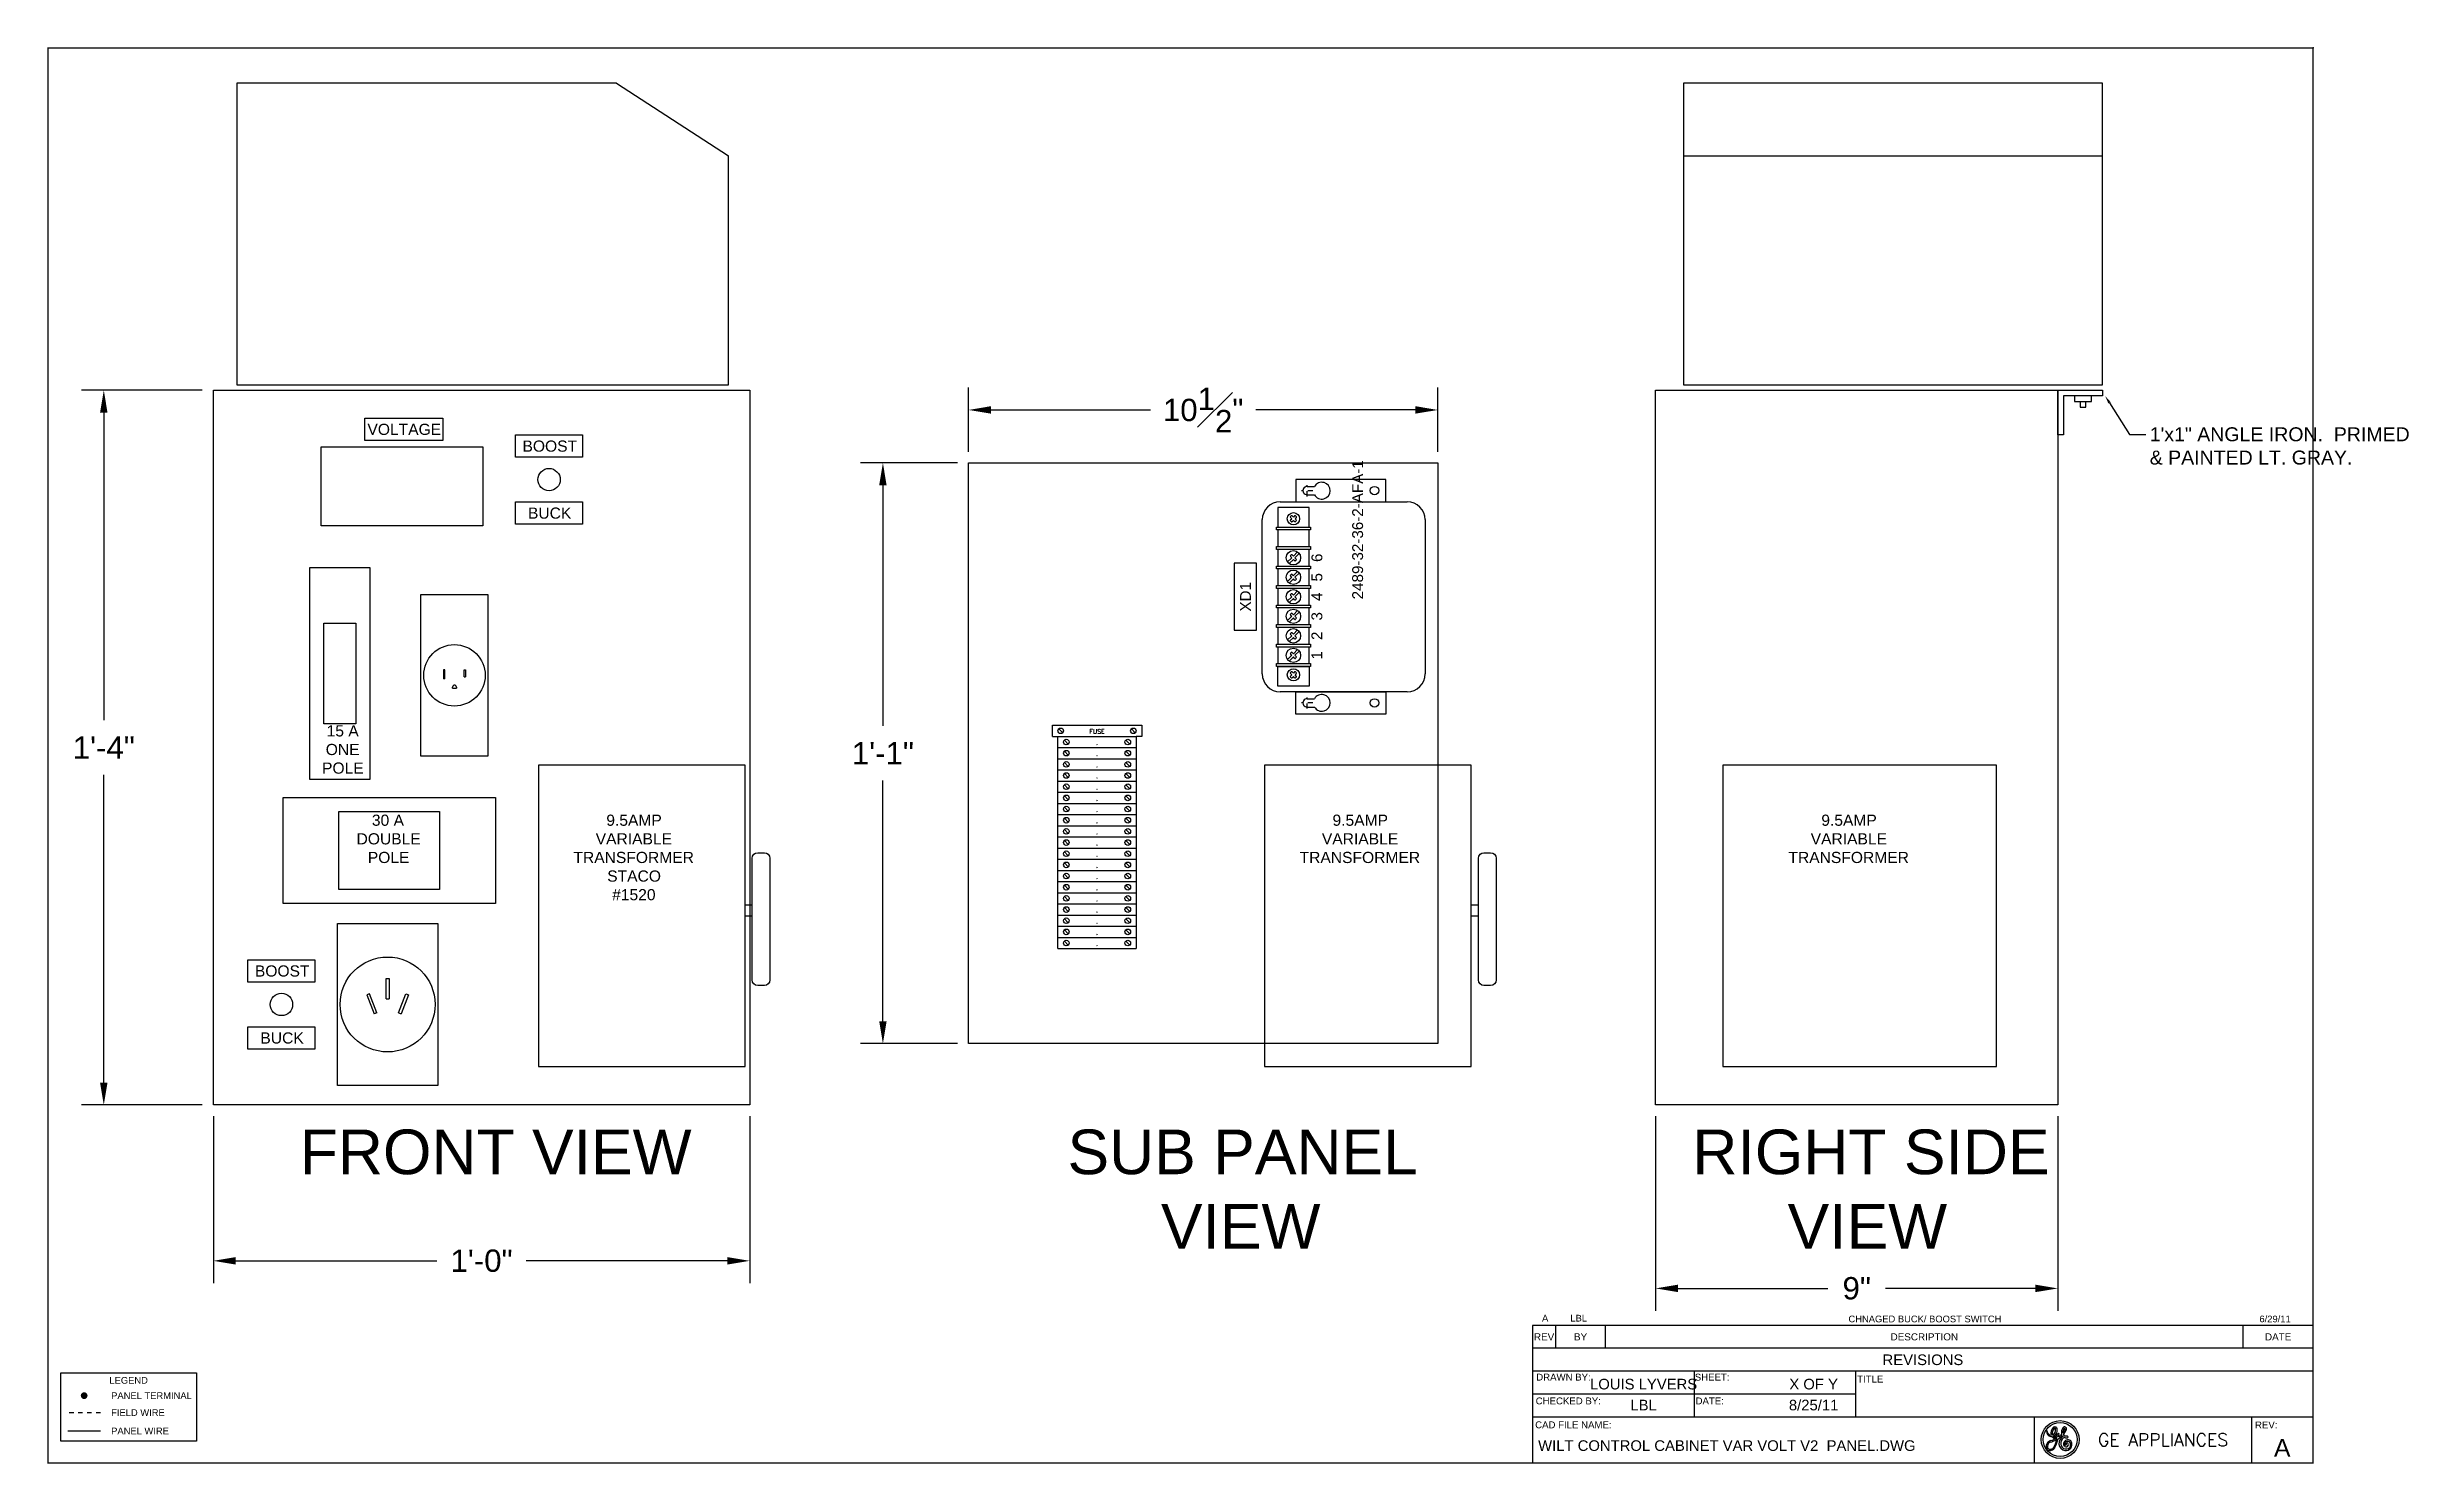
# Model space of a CAD drawing. Header units: inches. Extents: x -228 to 241, y -155 to 115.
# Drawn here: x 26.6 to 79.5, y -52.2 to -20.4 of the extents above; entities that cross this region are included whole.
import ezdxf
from ezdxf import colors
from ezdxf.entities.mleader import LeaderData, LeaderLine
from ezdxf.enums import TextEntityAlignment as Align
from ezdxf.math import Vec2, Vec3

# ---------------------------------------------------------------- set-up
doc = ezdxf.new("R2010")
doc.units = ezdxf.units.IN
doc.header["$MEASUREMENT"] = 0
doc.linetypes.add('CENTER2', pattern=[1.125, 0.75, -0.125, 0.125, -0.125])
doc.linetypes.add('HIDDEN', pattern=[0.375, 0.25, -0.125])
for name, color, linetype in [('BORDER', 3, 'Continuous'), ('CENTER', 2, 'CENTER2'), ('DEVICES', 32, 'Continuous'), ('DIM', 1, 'Continuous'), ('ELECTRICAL DEVICES', 30, 'Continuous'), ('FIELD WIRE', 5, 'HIDDEN'), ('PANEL', 150, 'Continuous'), ('PANEL WIRE', 5, 'Continuous'), ('TXT', 4, 'Continuous')]:
    doc.layers.add(name, color=color, linetype=linetype)
doc.styles.add('ARIAL', font='arial.ttf')
doc.styles.add('COMPLEX', font='COMPLEX')
doc.styles.add('Notes', font='arial.ttf', dxfattribs={"height": 0.125})
doc.styles.get("Standard").update_dxf_attribs({"font": 'arial.ttf'})
doc.styles.add('TXT', font='SIMPLX2.shx', dxfattribs={"height": 0.3})
doc.dimstyles.new('MEP', dxfattribs={"dimtxt": 0.125, "dimasz": 0.125, "dimexe": 0.125, "dimexo": 0.0625, "dimgap": 0.09, "dimtad": 0, "dimtih": 1, "dimtoh": 1, "dimdec": 5, "dimzin": 3, "dimdsep": 46, "dimlunit": 4, "dimtxsty": 'Standard', "dimcen": 0.125, "dimazin": 2, "dimtfac": 1, "dimtdec": 5, "dimtofl": 0, "dimtmove": 0, "dimatfit": 3, "dimfxl": 1, "dimfrac": 1, "dimtolj": 1, "dimtzin": 0, "dimarcsym": 0})

msp = doc.modelspace()

# ---------------------------------------------------------------- texts
at = {"style": 'Notes'}
for s, height, p in [('2489-32-36-2-AFA-1', 0.24311345, (55.956093, -31.248255)), ('6', 0.243113, (55.04421, -31.874602)), ('5', 0.243113, (55.04421, -32.311429)), ('4', 0.243113, (55.04421, -32.748255)), ('3', 0.243113, (55.04421, -33.185081)), ('2', 0.243113, (55.04421, -33.621907)), ('1', 0.243113, (55.04421, -34.058734))]:
    msp.add_text(s, height=height, rotation=90, dxfattribs=at).set_placement(p, align=Align.MIDDLE_CENTER)
at = {"layer": 'DEVICES', "style": 'TXT'}
for s, p in [('FUSE', (50.125, -35.8125)), ('.', (50.125, -36.0625)), ('.', (50.125, -36.3125)), ('.', (50.125, -36.5625)), ('.', (50.125, -36.8125)), ('.', (50.125, -37.0625)), ('.', (50.125, -37.3125)), ('.', (50.125, -37.5625)), ('.', (50.125, -37.8125)), ('.', (50.125, -38.0625)), ('.', (50.125, -38.3125)), ('.', (50.125, -38.5625)), ('.', (50.125, -38.8125)), ('.', (50.125, -39.0625)), ('.', (50.125, -39.3125)), ('.', (50.125, -39.5625)), ('.', (50.125, -39.8125)), ('.', (50.125, -40.0625)), ('.', (50.125, -40.3125)), ('.', (50.125, -40.5625))]:
    msp.add_text(s, height=0.1, dxfattribs=at).set_placement(p, align=Align.CENTER)
at = {"layer": 'ELECTRICAL DEVICES', "char_height": 0.25, "attachment_point": 1, "style": 'Notes'}
for s, width, insert in [('\\pi0.18528;VOLTAGE', 2, (33.612957, -28.875)), ('\\pi0.40501;BOOST', 2, (36.862957, -29.25)), ('\\pi0.52797;BUCK', 2, (36.862957, -30.75)), ('\\pi0.26041;15 A\\P\\pi0.24028;ONE \\P\\pi0.15783;POLE', 1.20174616, (32.625, -35.625)), ('\\pi0.64785;30 A\\P\\pi0.30474;DOUBLE \\P\\pi0.55696;POLE', 2, (33.25, -37.625)), ('\\pi0.39367;9.5AMP\\P\\pi0.15604;VARIABLE \\P\\pi-0.34217;TRANSFORMER\\P\\pi0.41414;STACO \\P\\pi0.52456;#1520', 2, (38.75, -37.625)), ('\\pi0.39367;9.5AMP\\P\\pi0.15604;VARIABLE \\P\\pi-0.34217;TRANSFORMER', 2, (55, -37.625)), ('\\pi0.39367;9.5AMP\\P\\pi0.15604;VARIABLE \\P\\pi-0.34217;TRANSFORMER', 2, (65.938353, -37.625)), ('\\pi0.40501;BOOST', 2, (30.875, -41)), ('\\pi0.52797;BUCK', 2, (30.875, -42.5))]:
    msp.add_mtext_dynamic_manual_height_columns(s, width=width, gutter_width=0.625, heights=[0], dxfattribs=dict(at, insert=insert))
at = {"layer": 'PANEL', "char_height": 1, "attachment_point": 1, "style": 'Notes'}
for s, insert in [('\\pi0.44213;FRONT VIEW', (31.841218, -44.674479)), ('\\pi0.8971;SUB PANEL \\P\\pi2.9875;VIEW', (48.566696, -44.674479)), ('\\pi0.85686;RIGHT SIDE \\P\\pi2.9875;VIEW', (62.589804, -44.674479))]:
    msp.add_mtext_dynamic_manual_height_columns(s, width=9.52340456, gutter_width=0.625, heights=[0], dxfattribs=dict(at, insert=insert))
at = {"layer": 'TXT', "style": 'Notes'}
for s, p in [('A', (60.152259, -48.972444)), ('LBL', (60.902636, -48.972444)), ('CHNAGED BUCK/ BOOST SWITCH', (68.650682, -48.989871)), ('6/29/11', (76.486017, -48.989871))]:
    msp.add_text(s, height=0.15, dxfattribs=at).set_placement(p, align=Align.CENTER)
at = {"layer": 'TXT', "insert": (53.446321, -32.748255), "char_height": 0.2431134, "attachment_point": 5, "rotation": 90, "style": 'Notes'}
msp.add_mtext_dynamic_manual_height_columns('XD1', width=2.5, gutter_width=0.625, heights=[0], dxfattribs=at)
at = {"layer": 'TXT', "insert": (28.454762, -50.290548), "char_height": 0.15, "attachment_point": 5, "style": 'ARIAL'}
msp.add_mtext_dynamic_manual_height_columns('LEGEND', width=1.76070205, gutter_width=0.625, heights=[0], dxfattribs=at)
at = {"layer": 'TXT', "char_height": 0.15, "attachment_point": 4}
for s, width, insert in [('PANEL TERMINAL', 3.48626671, (28.063716, -50.632045)), ('FIELD WIRE', 1.76070205, (28.063716, -51.010877)), ('PANEL WIRE', 1.76070205, (28.063716, -51.42222))]:
    msp.add_mtext_dynamic_manual_height_columns(s, width=width, gutter_width=0.625, heights=[0], dxfattribs=dict(at, insert=insert))

# ---------------------------------------------------------------- blocks, each defined once
blk = doc.blocks.new('*D71')
at = {"layer": 'Defpoints', "color": 0, "transparency": 16777216}
for p in [(30.352, -28.125), (27.899, -44.125), (30.352, -44.125)]:
    blk.add_point(p, dxfattribs=at)
at = {"layer": 'DIM', "color": 0, "lineweight": -2, "transparency": 16777216}
for p, q in [((30.102, -28.125), (27.399, -28.125)), ((27.899, -28.625), (27.899, -35.514)), ((27.899, -43.625), (27.899, -36.736)), ((30.102, -44.125), (27.399, -44.125))]:
    blk.add_line(p, q, dxfattribs=at)
at = {"layer": 'DIM', "color": 0, "transparency": 16777216}
for points in [[(27.815, -28.625), (27.982, -28.625), (27.899, -28.125)], [(27.815, -43.625), (27.982, -43.625), (27.899, -44.125)]]:
    blk.add_solid(points, dxfattribs=at)
at = {"layer": 'DIM', "color": 0, "transparency": 16777216, "insert": (27.899, -36.125), "char_height": 0.5, "attachment_point": 5}
blk.add_mtext('\\A1;1\'-4"', dxfattribs=at)
blk = doc.blocks.new('*D72')
at = {"layer": 'Defpoints', "color": 0, "transparency": 16777216}
for p in [(30.352, -44.125), (42.352, -44.125), (42.352, -47.614)]:
    blk.add_point(p, dxfattribs=at)
at = {"layer": 'DIM', "color": 0, "lineweight": -2, "transparency": 16777216}
for p, q in [((30.352, -44.375), (30.352, -48.114)), ((42.352, -44.375), (42.352, -48.114)), ((30.852, -47.614), (35.351, -47.614)), ((41.852, -47.614), (37.353, -47.614))]:
    blk.add_line(p, q, dxfattribs=at)
at = {"layer": 'DIM', "color": 0, "transparency": 16777216}
for points in [[(30.852, -47.53), (30.852, -47.697), (30.352, -47.614)], [(41.852, -47.53), (41.852, -47.697), (42.352, -47.614)]]:
    blk.add_solid(points, dxfattribs=at)
at = {"layer": 'DIM', "color": 0, "transparency": 16777216, "insert": (36.352, -47.614), "char_height": 0.5, "attachment_point": 5}
blk.add_mtext('\\A1;1\'-0"', dxfattribs=at)
blk = doc.blocks.new('*D73')
at = {"layer": 'Defpoints', "color": 0, "transparency": 16777216}
for p in [(62.625, -44.125), (71.625, -44.125), (71.625, -48.231)]:
    blk.add_point(p, dxfattribs=at)
at = {"layer": 'DIM', "color": 0, "lineweight": -2, "transparency": 16777216}
for p, q in [((62.625, -44.375), (62.625, -48.731)), ((71.625, -44.375), (71.625, -48.731)), ((63.125, -48.231), (66.478, -48.231)), ((71.125, -48.231), (67.772, -48.231))]:
    blk.add_line(p, q, dxfattribs=at)
at = {"layer": 'DIM', "color": 0, "transparency": 16777216}
for points in [[(63.125, -48.148), (63.125, -48.314), (62.625, -48.231)], [(71.125, -48.148), (71.125, -48.314), (71.625, -48.231)]]:
    blk.add_solid(points, dxfattribs=at)
at = {"layer": 'DIM', "color": 0, "transparency": 16777216, "insert": (67.125, -48.231), "char_height": 0.5, "attachment_point": 5}
blk.add_mtext('\\A1;9"', dxfattribs=at)
blk = doc.blocks.new('*D74')
at = {"layer": 'Defpoints', "color": 0, "transparency": 16777216}
for p in [(45.333, -29.75), (47.25, -29.75), (47.25, -42.75)]:
    blk.add_point(p, dxfattribs=at)
at = {"layer": 'DIM', "color": 0, "lineweight": -2, "transparency": 16777216}
for p, q in [((47, -29.75), (44.833, -29.75)), ((45.333, -30.25), (45.333, -35.639)), ((45.333, -42.25), (45.333, -36.861)), ((47, -42.75), (44.833, -42.75))]:
    blk.add_line(p, q, dxfattribs=at)
at = {"layer": 'DIM', "color": 0, "transparency": 16777216}
for points in [[(45.25, -30.25), (45.416, -30.25), (45.333, -29.75)], [(45.25, -42.25), (45.416, -42.25), (45.333, -42.75)]]:
    blk.add_solid(points, dxfattribs=at)
at = {"layer": 'DIM', "color": 0, "transparency": 16777216, "insert": (45.333, -36.25), "char_height": 0.5, "attachment_point": 5}
blk.add_mtext('\\A1;1\'-1"', dxfattribs=at)
blk = doc.blocks.new('*D75')
at = {"layer": 'Defpoints', "color": 0, "transparency": 16777216}
for p in [(57.75, -28.566), (47.25, -29.75), (57.75, -29.75)]:
    blk.add_point(p, dxfattribs=at)
at = {"layer": 'DIM', "color": 0, "lineweight": -2, "transparency": 16777216}
for p, q in [((47.25, -29.5), (47.25, -28.066)), ((57.75, -29.5), (57.75, -28.066)), ((47.75, -28.566), (51.324, -28.566)), ((57.25, -28.566), (53.676, -28.566))]:
    blk.add_line(p, q, dxfattribs=at)
at = {"layer": 'DIM', "color": 0, "transparency": 16777216}
for points in [[(47.75, -28.482), (47.75, -28.649), (47.25, -28.566)], [(57.25, -28.482), (57.25, -28.649), (57.75, -28.566)]]:
    blk.add_solid(points, dxfattribs=at)
at = {"layer": 'DIM', "color": 0, "transparency": 16777216, "insert": (52.5, -28.566), "char_height": 0.5, "attachment_point": 5}
blk.add_mtext('\\A1;10{\\H1.000000x;\\S1#2;}"', dxfattribs=at)
blk = doc.blocks.new('GE_Logo')
at = {"layer": 'BORDER', "linetype": 'Continuous'}
for p, q in [((-0.017, 0.078), (-0.017, 0.078)), ((-0.005, 0.023), (-0.005, 0.023)), ((0.045, 0.051), (0.045, 0.053)), ((0.045, 0.045), (0.045, 0.045)), ((0.07, 0.095), (0.07, 0.095)), ((0.072, 0.047), (0.072, 0.047)), ((0.075, 0.088), (0.076, 0.09)), ((0.095, 0.041), (0.095, 0.041)), ((0.018, -0.014), (0.018, -0.013)), ((0.026, -0.013), (0.028, -0.009))]:
    blk.add_line(p, q, dxfattribs=at)
for radius in [0.103, 0.0925]:
    blk.add_circle((0.055, 0.031), radius, dxfattribs=at)
for centre, radius, start, end in [((0.017, -0.008), 0.0384, 126.4152, 182.3457), ((-0.018, 0.078), 0.00167, 54.2025, 153.9175), ((0.01, 0.077), 0.0296, 175.8986, 258.1278), ((-0.018, 0.079), 0.00185, 161.4208, 173.7745), ((-0.018, 0.078), 0.00185, 359.104, 46.9518), ((-0.018, 0.078), 0.00185, 46.9831, 47.033), ((-0.018, 0.078), 0.00185, 47.1878, 47.1884), ((-0.002, 0.078), 0.0148, 180.1798, 203.6073), ((0.009, 0.08), 0.0259, 197.4375, 264.0005), ((0.005, -0.007), 0.0198, 155.2385, 210.7757), ((0.013, -0.007), 0.0277, 114.1868, 162.7157), ((0.011, -0.006), 0.0333, 105.0609, 119.8387), ((-0.077, 0.29), 0.284, 286.2392, 289.0368), ((-0.029, 0.153), 0.131, 284.142, 300.0403), ((0.041, 0.068), 0.037, 125.3229, 201.2541), ((0.006, 0.081), 0.0333, 267.4189, 277.3722), ((0.006, 0.081), 0.0333, 266.3006, 267.0263), ((0.006, 0.077), 0.0296, 266.1587, 266.2131), ((0.041, 0.068), 0.037, 212.3618, 223.8297), ((0.043, 0.067), 0.0315, 130.1066, 201.0408), ((0.001, 0.083), 0.0296, 294.1355, 12.6644), ((0.019, 0.048), 0.0074, 231.6407, 232.6664), ((0.022, 0.05), 0.0111, 229.7166, 282.5284), ((-0.003, 0.091), 0.0715, 284.7496, 303.0519), ((0.006, 0.081), 0.0333, 288.9288, 25.3672), ((0.006, 0.081), 0.0333, 288.9134, 288.9164), ((0.022, 0.051), 0.00555, 201.2966, 293.5599), ((-0.088, 0.054), 0.126, 327.5933, 349.4998), ((0.026, 0.085), 0.0148, 61.1952, 116.0543), ((0.025, 0.088), 0.0111, 120.4413, 121.1637), ((0.026, 0.087), 0.00555, 31.1144, 121.8942), ((0.009, 0.088), 0.0444, 290.0784, 295.3092), ((0.002, 0.095), 0.0592, 291.736, 306.2578), ((0.02, 0.069), 0.0222, 290.7068, 318.3232), ((-0.088, 0.057), 0.133, 330.2544, 350.7619), ((0.026, 0.089), 0.0111, 33.4012, 50.6769), ((0.051, 0.051), 0.0148, 110.7974, 168.6988), ((-0.007, 0.05), 0.0444, 346.8295, 356.057), ((-0.003, 0.091), 0.0715, 303.2358, 303.2439), ((-0.035, 0.156), 0.144, 303.069, 314.1387), ((0.046, 0.059), 0.00555, 91.1634, 99.1221), ((0.035, 0.064), 0.0148, 314.1921, 348.4615), ((-0.029, 0.153), 0.131, 304.621, 314.7998), ((-0.088, 0.057), 0.133, 355.0688, 357.5733), ((-0.088, 0.057), 0.133, 355.0516944634672, 355.0517472074151), ((0.046, 0.061), 0.0037, 5.0426, 83.4158), ((0.044, 0.061), 0.00555, 356.3808, 359.6419), ((0.089, 0.011), 0.0407, 116.0484, 258.2768), ((0.091, 0.011), 0.0333, 108.007, 237.0381), ((0.106, 0.069), 0.0444, 142.8794, 191.8193), ((0.019, 0.1), 0.0666, 314.7382, 315.8124), ((0.1, 0.076), 0.0407, 213.3633, 225.0117), ((0.101, 0.07), 0.0315, 144.8342, 184.97), ((0.032, 0.108), 0.0555, 312.958, 333.1931), ((0.079, 0.089), 0.0109, 348.8459, 142.6698), ((0.08, 0.09), 0.0111, 151.3852, 152.1303), ((0.028, 0.11), 0.0666, 310.8187, 334.7484), ((0.096, 0.076), 0.0296, 213.612, 239.7574), ((0.091, 0.007), 0.0185, 141.4117, 231.4184), ((0.079, 0.088), 0.0037, 69.0155, 139.3089), ((0.079, 0.088), 0.0037, 153.3316, 153.4021), ((0.097, 0.005), 0.0241, 43.0345, 148.1299), ((0.078, 0.088), 0.0037, 54.3726, 60.5273), ((0.091, 0.008), 0.0111, 144.2469, 228.9573), ((0.077, 0.087), 0.00555, 38.9364, 47.8233), ((0.075, 0.087), 0.0074, 327.7967, 28.5928), ((0.077, 0.087), 0.00555, 36.4082, 36.5638), ((0.085, 0.017), 0.0333, 73.1422, 96.4863), ((0.098, 0.083), 0.0444, 246.9175, 254.6902), ((0.096, 0.003), 0.0185, 56.3505, 139.1581), ((0.084, 0.006), 0.00555, 264.2476, 349.8059), ((0.089, 0.062), 0.0222, 263.6714, 265.1954), ((0.093, 0.006), 0.0074, 85.2231, 164.2466), ((0.086, 0.004), 0.0037, 5.7607, 96.9197), ((0.088, 0.062), 0.0222, 266.4066, 287.1828), ((0.068, 0.09), 0.0222, 339.106, 351.9371), ((0.071, 0.089), 0.0185, 336.9398, 337.8204), ((0.089, 0.003), 0.0111, 333.5132, 68.3887), ((0.094, 0.045), 0.00401, 282.7253, 84), ((0.09, 0.003), 0.0222, 319.626, 43.6888), ((0.084, 0.004), 0.0352, 324.0508, 26.3225), ((-0.003, -0.011), 0.0185, 176.7855, 265.6989), ((0, -0.006), 0.0167, 221.2499, 235.3206), ((0, 0), 0.0222, 245.2071, 297.1841), ((-0.003, 0.004), 0.0333, 267.8739, 328.4069), ((0.001, 0), 0.0222, 295.4989, 321.1148), ((0.001, 0), 0.0222, 322.8841, 323.0517), ((0.086, 0.009), 0.0296, 243.4439, 315.6294), ((0.087, 0.006), 0.0148, 241.0922, 327.2639), ((0.083, 0.014), 0.0426, 266.2008, 314.2321)]:
    blk.add_arc(centre, radius, start, end, dxfattribs=at)
at = {"layer": 'BORDER'}
blk.add_arc((0.078, 0.008), 0.037, 274.4657, 274.8052, dxfattribs=at)
at = {"layer": 'BORDER', "linetype": 'Continuous'}
blk.add_point((0.036, 0.032), dxfattribs=at)
blk = doc.blocks.new('B-BORDER')
at = {"layer": 'BORDER'}
for p, q in [((34, 0.973), (28.487, 0.973)), ((28.487, 0.973), (28.487, 0.649)), ((28.649, 0.973), (28.649, 0.811)), ((29.003, 0.811), (29.003, 0.973)), ((33.506, 0.811), (33.506, 0.973)), ((34, 0.811), (28.487, 0.811)), ((34, 0.649), (28.487, 0.649)), ((28.487, 0.649), (28.487, 0)), ((29.627, 0.649), (29.627, 0.324)), ((30.768, 0.649), (30.768, 0.324)), ((30.768, 0.486), (28.487, 0.486)), ((34, 0.324), (28.487, 0.324)), ((32.03, 0.324), (32.03, 0)), ((33.564, 0.324), (33.564, 0))]:
    blk.add_line(p, q, dxfattribs=at)
at = {"layer": 'BORDER', "const_width": 0.01}
blk.add_lwpolyline([(34, 0), (34, 10), (18, 10), (18, 0), (34, 0)], dxfattribs=at)
at = {"layer": 'BORDER'}
blk.add_point((34, 10), dxfattribs=at)
at = {"layer": 'BORDER', "xscale": 1.297174118731785, "yscale": 1.297174118731785, "zscale": 1.297174118731785}
blk.add_blockref('GE_Logo', (32.142, 0.126), dxfattribs=at)
at = {"layer": 'BORDER'}
for s, height, p in [('REV', 0.05, (28.568, 0.892)), ('BY', 0.05, (28.826, 0.892)), ('DESCRIPTION', 0.05, (31.254, 0.892)), ('DATE', 0.05, (33.753, 0.892)), ('REVISIONS', 0.075, (31.244, 0.73))]:
    blk.add_text(s, height=height, dxfattribs=at).set_placement(p, align=Align.MIDDLE_CENTER)
for s, height, p in [('DRAWN BY:', 0.0486, (28.705, 0.583)), ('SHEET:', 0.0486, (29.755, 0.583)), ('TITLE', 0.0486, (30.872, 0.569)), ('CHECKED BY:', 0.04864, (28.739, 0.415)), ('DATE:', 0.0486, (29.738, 0.415)), ('REV:', 0.0486, (33.669, 0.245))]:
    blk.add_text(s, height=height, dxfattribs=at).set_placement(p, align=Align.CENTER)
blk.add_text('CAD FILE NAME:', height=0.04864, dxfattribs=at).set_placement((28.505, 0.246))
at = {"layer": 'BORDER', "style": 'COMPLEX'}
blk.add_text('GE APPLIANCES', height=0.08891, dxfattribs=at).set_placement((32.94, 0.165), align=Align.MIDDLE)
at = {"layer": 'TXT'}
for tag, height, p in [('DRAWN_BY', 0.075, (29.271, 0.558)), ('SHEET', 0.075, (30.472, 0.558)), ('DWG_TITLE', 0.075, (32.384, 0.486)), ('CHECKED_BY', 0.075, (29.271, 0.41)), ('DATE', 0.075, (30.472, 0.41)), ('REV', 0.125, (33.782, 0.108))]:
    blk.add_attdef(tag, text='', height=height, dxfattribs=at).set_placement(p, align=Align.MIDDLE_CENTER)
blk.add_attdef('FILENAME', (28.526, 0.086), '', height=0.075, dxfattribs=at)

# ---------------------------------------------------------------- dimensions: what is measured, and where the dimension line sits
at = {"layer": 'DIM'}
for base, p1, p2, picture, middle in [((27.898814, -44.125), (30.352209, -28.125), (30.352209, -44.125), '*D71', (27.898814, -36.125)), ((45.333009, -29.75), (47.25, -42.75), (47.25, -29.75), '*D74', (45.333009, -36.25))]:
    dim = msp.add_linear_dim(base=base, p1=p1, p2=p2, angle=90, dimstyle='MEP', override={"dimscale": 4}, dxfattribs=at)
    dim.commit()
    dim.dimension.update_dxf_attribs({"geometry": picture, "text_midpoint": middle})
for base, p1, p2, picture, middle in [((57.75, -28.565552), (47.25, -29.75), (57.75, -29.75), '*D75', (52.5, -28.565552)), ((42.352209, -47.613603), (30.352209, -44.125), (42.352209, -44.125), '*D72', (36.352209, -47.613603)), ((71.625, -48.230838), (62.625, -44.125), (71.625, -44.125), '*D73', (67.125, -48.230838))]:
    dim = msp.add_linear_dim(base=base, p1=p1, p2=p2, dimstyle='MEP', override={"dimscale": 4}, dxfattribs=at)
    dim.commit()
    dim.dimension.update_dxf_attribs({"geometry": picture, "text_midpoint": middle})

# ---------------------------------------------------------------- linework, layer by layer
for p, q in [((32.760312, -29.393687), (36.380312, -29.393687)), ((32.760312, -31.163687), (32.760312, -29.393687)), ((36.380312, -29.393687), (36.380312, -31.163687)), ((54.826251, -30.278392), (54.992437, -30.278447)), ((54.826251, -30.465265), (54.99112, -30.465781)), ((36.380312, -31.163687), (32.760312, -31.163687)), ((54.454126, -31.028386), (54.48153, -31.000858)), ((54.454126, -31.050376), (54.468681, -31.064833)), ((54.468881, -30.936094), (54.454424, -30.950649)), ((54.454425, -30.972729), (54.481941, -31.000121)), ((54.490761, -31.064832), (54.518153, -31.037316)), ((54.490871, -30.936094), (54.518399, -30.963498)), ((54.546418, -31.065132), (54.51889, -31.037728)), ((54.546529, -30.936393), (54.519137, -30.963909)), ((54.582864, -31.028496), (54.555348, -31.001105)), ((54.583164, -30.972839), (54.55576, -31.000367)), ((54.568408, -31.065132), (54.582865, -31.050576)), ((54.583164, -30.950849), (54.568608, -30.936392)), ((54.387779, -31.9681), (54.481582, -31.87472)), ((54.424356, -32.004626), (54.51805, -31.911353)), ((54.454178, -31.825202), (54.468733, -31.810745)), ((54.454178, -31.847192), (54.481582, -31.87472)), ((54.490813, -31.810746), (54.518205, -31.838262)), ((54.546178, -31.939609), (54.51805, -31.911353)), ((54.518205, -31.838262), (54.612312, -31.744579)), ((54.518205, -32.275088), (54.612312, -32.181405)), ((54.554673, -31.874895), (54.648954, -31.781039)), ((54.582789, -31.903139), (54.554673, -31.874895)), ((54.554673, -32.311721), (54.648954, -32.217866)), ((54.568169, -31.939708), (54.582691, -31.925218)), ((54.387779, -32.404927), (54.481582, -32.311546)), ((54.387779, -32.841753), (54.481582, -32.748372)), ((54.424356, -32.441452), (54.51805, -32.34818)), ((54.454178, -32.262028), (54.468733, -32.247571)), ((54.454178, -32.284018), (54.481582, -32.311546)), ((54.454178, -32.698854), (54.468733, -32.684397)), ((54.454178, -32.720845), (54.481582, -32.748372)), ((54.490813, -32.247572), (54.518205, -32.275088)), ((54.490813, -32.684399), (54.518205, -32.711914)), ((54.546178, -32.376435), (54.51805, -32.34818)), ((54.518205, -32.711914), (54.612312, -32.618231)), ((54.582789, -32.339965), (54.554673, -32.311721)), ((54.554673, -32.748548), (54.648954, -32.654692)), ((54.582789, -32.776791), (54.554673, -32.748548)), ((54.568169, -32.376535), (54.582691, -32.362044)), ((54.387779, -33.278579), (54.481582, -33.185199)), ((54.424356, -32.878278), (54.51805, -32.785006)), ((54.424356, -33.315105), (54.51805, -33.221832)), ((54.454178, -33.13568), (54.468733, -33.121224)), ((54.454178, -33.157671), (54.481582, -33.185199)), ((54.490813, -33.121225), (54.518205, -33.148741)), ((54.546178, -32.813262), (54.51805, -32.785006)), ((54.546178, -33.250088), (54.51805, -33.221832)), ((54.518205, -33.148741), (54.612312, -33.055057)), ((54.554673, -33.185374), (54.648954, -33.091518)), ((54.582789, -33.213617), (54.554673, -33.185374)), ((54.568169, -32.813361), (54.582691, -32.798871)), ((54.568169, -33.250187), (54.582691, -33.235697)), ((54.387779, -33.715405), (54.481582, -33.622025)), ((54.424356, -33.751931), (54.51805, -33.658658)), ((54.454178, -33.572507), (54.468733, -33.55805)), ((54.454178, -33.594497), (54.481582, -33.622025)), ((54.490813, -33.558051), (54.518205, -33.585567)), ((54.546178, -33.686914), (54.51805, -33.658658)), ((54.518205, -33.585567), (54.612312, -33.491884)), ((54.554673, -33.6222), (54.648954, -33.528344)), ((54.582789, -33.650444), (54.554673, -33.6222)), ((54.568169, -33.687013), (54.582691, -33.672523)), ((54.387779, -34.152232), (54.481582, -34.058851)), ((54.424356, -34.188757), (54.51805, -34.095485)), ((54.454178, -34.009333), (54.468733, -33.994876)), ((54.454178, -34.031323), (54.481582, -34.058851)), ((54.490813, -33.994877), (54.518205, -34.022393)), ((54.546178, -34.12374), (54.51805, -34.095485)), ((54.518205, -34.022393), (54.612312, -33.92871)), ((54.554673, -34.059026), (54.648954, -33.965171)), ((54.582789, -34.08727), (54.554673, -34.059026)), ((54.568169, -34.12384), (54.582691, -34.109349)), ((54.454126, -34.446133), (54.468681, -34.431676)), ((54.454126, -34.468124), (54.48153, -34.495652)), ((54.468881, -34.560416), (54.454424, -34.54586)), ((54.454425, -34.523781), (54.481941, -34.496389)), ((54.490761, -34.431678), (54.518153, -34.459193)), ((54.490871, -34.560416), (54.518399, -34.533012)), ((54.546418, -34.431378), (54.51889, -34.458782)), ((54.546529, -34.560116), (54.519137, -34.5326)), ((54.582864, -34.468013), (54.555348, -34.495405)), ((54.583164, -34.52367), (54.55576, -34.496142)), ((54.568408, -34.431378), (54.582865, -34.445934)), ((54.583164, -34.545661), (54.568608, -34.560117)), ((54.826251, -35.031244), (54.99112, -35.030729)), ((54.826251, -35.218118), (54.992437, -35.218063))]:
    msp.add_line(p, q)
for points in [[(54.222889, -30.622021), (57.066709, -30.622021)], [(53.822005, -34.474537), (53.822005, -31.021972)], [(57.467594, -31.021972), (57.467594, -34.474537)], [(57.066709, -34.874488), (54.222889, -34.874488)]]:
    msp.add_lwpolyline(points)
for points in [[(54.575332, -30.122051), (54.575332, -30.622021), (56.584266, -30.622021), (56.584266, -30.122051)], [(54.167317, -30.747567), (54.167317, -31.186753), (54.869402, -31.186753), (54.869402, -30.747567)], [(54.138065, -31.251973), (54.138065, -31.186753), (54.898628, -31.186753), (54.898628, -31.251973)], [(54.138065, -31.688799), (54.138065, -31.62358), (54.898628, -31.62358), (54.898628, -31.688799)], [(54.869402, -31.62358), (54.869402, -31.251973), (54.167317, -31.251973), (54.167317, -31.62358)], [(54.869402, -32.060406), (54.869402, -31.688799), (54.167317, -31.688799), (54.167317, -32.060406)], [(54.138065, -32.125625), (54.138065, -32.060406), (54.898628, -32.060406), (54.898628, -32.125625)], [(54.869402, -32.497232), (54.869402, -32.125625), (54.167317, -32.125625), (54.167317, -32.497232)], [(54.138065, -32.562451), (54.138065, -32.497232), (54.898628, -32.497232), (54.898628, -32.562451)], [(54.869402, -32.934058), (54.869402, -32.562451), (54.167317, -32.562451), (54.167317, -32.934058)], [(54.138065, -32.999278), (54.138065, -32.934058), (54.898628, -32.934058), (54.898628, -32.999278)], [(54.869402, -33.370885), (54.869402, -32.999278), (54.167317, -32.999278), (54.167317, -33.370885)], [(54.138065, -33.436104), (54.138065, -33.370885), (54.898628, -33.370885), (54.898628, -33.436104)], [(54.138065, -33.87293), (54.138065, -33.807711), (54.898628, -33.807711), (54.898628, -33.87293)], [(54.869402, -33.807711), (54.869402, -33.436104), (54.167317, -33.436104), (54.167317, -33.807711)], [(54.138065, -34.309756), (54.138065, -34.244537), (54.898628, -34.244537), (54.898628, -34.309756)], [(54.869402, -34.244537), (54.869402, -33.87293), (54.167317, -33.87293), (54.167317, -34.244537)], [(54.167317, -34.748942), (54.167317, -34.309756), (54.869402, -34.309756), (54.869402, -34.748942)], [(54.575332, -35.374459), (54.575332, -34.874488), (56.584266, -34.874488), (56.584266, -35.374459)]]:
    msp.add_lwpolyline(points, close=True)
for centre, radius in [((56.333114, -30.37201), 0.094133), ((54.518645, -31.000613), 0.137051), ((54.518697, -31.874965), 0.16122), ((54.518697, -32.311792), 0.16122), ((54.518697, -32.748618), 0.16122), ((54.518697, -33.185444), 0.16122), ((54.518697, -33.62227), 0.16122), ((54.518697, -34.059097), 0.16122), ((54.518645, -34.495897), 0.137051), ((56.333114, -35.1245), 0.094133)]:
    msp.add_circle(centre, radius)
for centre, radius, start, end in [((54.222908, -31.022926), 0.400905, 90.0027204, 179.8636971), ((54.826251, -30.371829), 0.093437, 89.9618536, 270), ((55.154137, -30.373255), 0.187445, 209.5785665, 149.6161274), ((57.06669, -31.022926), 0.400905, 0.1363029, 89.9972796), ((54.465052, -31.039396), 0.015491, 134.8236775, 225.14051), ((54.465562, -30.961699), 0.015689, 135.2257948, 224.7045639), ((54.479862, -30.94702), 0.015491, 44.8236775, 135.14051), ((54.479862, -31.053221), 0.015491, 224.85949, 315.1763225), ((54.557558, -30.94753), 0.015689, 45.2257948, 134.7045639), ((54.557558, -31.05468), 0.015689, 225.2954361, 314.7742052), ((54.571728, -31.039526), 0.015689, 315.2257948, 44.7045639), ((54.572237, -30.96183), 0.015491, 314.8236775, 45.14051), ((54.465104, -31.836182), 0.015491, 134.85949, 225.1763225), ((54.479783, -31.821882), 0.015689, 45.2954361, 134.7742052), ((54.557238, -31.928732), 0.015491, 224.565068, 314.8819005), ((54.571603, -31.914118), 0.015689, 314.9671853, 44.4459544), ((54.465104, -32.273008), 0.015491, 134.85949, 225.1763225), ((54.465104, -32.709835), 0.015491, 134.85949, 225.1763225), ((54.479783, -32.258709), 0.015689, 45.2954361, 134.7742052), ((54.479783, -32.695535), 0.015689, 45.2954361, 134.7742052), ((54.557238, -32.365558), 0.015491, 224.565068, 314.8819005), ((54.571603, -32.350944), 0.015689, 314.9671853, 44.4459544), ((54.465104, -33.146661), 0.015491, 134.85949, 225.1763225), ((54.479783, -33.132361), 0.015689, 45.2954361, 134.7742052), ((54.557238, -32.802385), 0.015491, 224.565068, 314.8819005), ((54.557238, -33.239211), 0.015491, 224.565068, 314.8819005), ((54.571603, -32.78777), 0.015689, 314.9671853, 44.4459544), ((54.571603, -33.224597), 0.015689, 314.9671853, 44.4459544), ((54.465104, -33.583487), 0.015491, 134.85949, 225.1763225), ((54.479783, -33.569187), 0.015689, 45.2954361, 134.7742052), ((54.557238, -33.676037), 0.015491, 224.565068, 314.8819005), ((54.571603, -33.661423), 0.015689, 314.9671853, 44.4459544), ((54.465104, -34.020313), 0.015491, 134.85949, 225.1763225), ((54.479783, -34.006014), 0.015689, 45.2954361, 134.7742052), ((54.557238, -34.112863), 0.015491, 224.565068, 314.8819005), ((54.571603, -34.098249), 0.015689, 314.9671853, 44.4459544), ((54.222908, -34.473584), 0.400905, 180.1363029, 269.9972796), ((54.465052, -34.457114), 0.015491, 134.85949, 225.1763225), ((54.465562, -34.53481), 0.015689, 135.2954361, 224.7742052), ((54.479731, -34.442814), 0.015689, 45.2954361, 134.7742052), ((54.479862, -34.549489), 0.015491, 224.85949, 315.1763225), ((54.557428, -34.442305), 0.015491, 44.85949, 135.1763225), ((54.557558, -34.54898), 0.015689, 225.2954361, 314.7742052), ((54.571728, -34.456983), 0.015689, 315.2954361, 44.7742052), ((54.572237, -34.53468), 0.015491, 314.85949, 45.1763225), ((57.06669, -34.473584), 0.400905, 270.0027204, 359.8636971), ((54.826251, -35.124681), 0.093437, 90, 270.0381464), ((55.154137, -35.123255), 0.187445, 210.3838726, 150.4214335)]:
    msp.add_arc(centre, radius, start, end)
at = {"layer": 'BORDER'}
msp.add_lwpolyline([(26.937695, -50.124479), (29.971829, -50.124479), (29.971829, -51.650989), (26.937695, -51.650989)], close=True, dxfattribs=at)
at = {"layer": 'CENTER', "ltscale": 0.15}
for p, q in [((54.951251, -30.374681), (54.701251, -30.374681)), ((54.826251, -30.499681), (54.826251, -30.249681)), ((54.951251, -35.124681), (54.701251, -35.124681)), ((54.826251, -35.249681), (54.826251, -34.999681))]:
    msp.add_line(p, q, dxfattribs=at)
at = {"layer": 'DEVICES'}
for p, q in [((49.125, -35.875), (49.125, -35.625)), ((49.125, -35.625), (51.125, -35.625)), ((49.125, -35.875), (49.25, -35.875)), ((49.25, -36.125), (49.25, -35.875)), ((49.25, -35.875), (51, -35.875)), ((49.268306, -35.705806), (49.356694, -35.794194)), ((50.893306, -35.705806), (50.981694, -35.794194)), ((51, -35.875), (51, -36.125)), ((51.125, -35.875), (51, -35.875)), ((51.125, -35.625), (51.125, -35.875)), ((49.25, -36.375), (49.25, -36.125)), ((49.25, -36.125), (51, -36.125)), ((49.25, -36.625), (49.25, -36.375)), ((49.25, -36.375), (51, -36.375)), ((49.393306, -35.955806), (49.481694, -36.044194)), ((49.393306, -36.205806), (49.481694, -36.294194)), ((49.393306, -36.455806), (49.481694, -36.544194)), ((50.768306, -35.955806), (50.856694, -36.044194)), ((50.768306, -36.205806), (50.856694, -36.294194)), ((50.768306, -36.455806), (50.856694, -36.544194)), ((51, -36.125), (51, -36.375)), ((51, -36.375), (51, -36.625)), ((49.25, -36.875), (49.25, -36.625)), ((49.25, -36.625), (51, -36.625)), ((49.25, -37.125), (49.25, -36.875)), ((49.25, -36.875), (51, -36.875)), ((49.393306, -36.705806), (49.481694, -36.794194)), ((49.393306, -36.955806), (49.481694, -37.044194)), ((50.768306, -36.705806), (50.856694, -36.794194)), ((50.768306, -36.955806), (50.856694, -37.044194)), ((51, -36.625), (51, -36.875)), ((51, -36.875), (51, -37.125)), ((49.25, -37.375), (49.25, -37.125)), ((49.25, -37.125), (51, -37.125)), ((49.25, -37.625), (49.25, -37.375)), ((49.25, -37.375), (51, -37.375)), ((49.393306, -37.205806), (49.481694, -37.294194)), ((49.393306, -37.455806), (49.481694, -37.544194)), ((50.768306, -37.205806), (50.856694, -37.294194)), ((50.768306, -37.455806), (50.856694, -37.544194)), ((51, -37.125), (51, -37.375)), ((51, -37.375), (51, -37.625)), ((49.25, -37.875), (49.25, -37.625)), ((49.25, -37.625), (51, -37.625)), ((49.25, -38.125), (49.25, -37.875)), ((49.25, -37.875), (51, -37.875)), ((49.393306, -37.705806), (49.481694, -37.794194)), ((49.393306, -37.955806), (49.481694, -38.044194)), ((50.768306, -37.705806), (50.856694, -37.794194)), ((50.768306, -37.955806), (50.856694, -38.044194)), ((51, -37.625), (51, -37.875)), ((51, -37.875), (51, -38.125)), ((49.25, -38.375), (49.25, -38.125)), ((49.25, -38.125), (51, -38.125)), ((49.25, -38.625), (49.25, -38.375)), ((49.25, -38.375), (51, -38.375)), ((49.393306, -38.205806), (49.481694, -38.294194)), ((49.393306, -38.455806), (49.481694, -38.544194)), ((50.768306, -38.205806), (50.856694, -38.294194)), ((50.768306, -38.455806), (50.856694, -38.544194)), ((51, -38.125), (51, -38.375)), ((51, -38.375), (51, -38.625)), ((49.25, -38.875), (49.25, -38.625)), ((49.25, -38.625), (51, -38.625)), ((49.25, -39.125), (49.25, -38.875)), ((49.25, -38.875), (51, -38.875)), ((49.393306, -38.705806), (49.481694, -38.794194)), ((49.393306, -38.955806), (49.481694, -39.044194)), ((50.768306, -38.705806), (50.856694, -38.794194)), ((50.768306, -38.955806), (50.856694, -39.044194)), ((51, -38.625), (51, -38.875)), ((51, -38.875), (51, -39.125)), ((49.25, -39.375), (49.25, -39.125)), ((49.25, -39.125), (51, -39.125)), ((49.25, -39.625), (49.25, -39.375)), ((49.25, -39.375), (51, -39.375)), ((49.25, -39.875), (49.25, -39.625)), ((49.25, -39.625), (51, -39.625)), ((49.393306, -39.205806), (49.481694, -39.294194)), ((49.393306, -39.455806), (49.481694, -39.544194)), ((50.768306, -39.205806), (50.856694, -39.294194)), ((50.768306, -39.455806), (50.856694, -39.544194)), ((51, -39.125), (51, -39.375)), ((51, -39.375), (51, -39.625)), ((51, -39.625), (51, -39.875)), ((49.25, -40.125), (49.25, -39.875)), ((49.25, -39.875), (51, -39.875)), ((49.25, -40.375), (49.25, -40.125)), ((49.25, -40.125), (51, -40.125)), ((49.393306, -39.705806), (49.481694, -39.794194)), ((49.393306, -39.955806), (49.481694, -40.044194)), ((50.768306, -39.705806), (50.856694, -39.794194)), ((50.768306, -39.955806), (50.856694, -40.044194)), ((51, -39.875), (51, -40.125)), ((51, -40.125), (51, -40.375)), ((49.25, -40.625), (49.25, -40.375)), ((49.25, -40.375), (51, -40.375)), ((49.25, -40.625), (51, -40.625)), ((49.393306, -40.205806), (49.481694, -40.294194)), ((49.393306, -40.455806), (49.481694, -40.544194)), ((50.768306, -40.205806), (50.856694, -40.294194)), ((50.768306, -40.455806), (50.856694, -40.544194)), ((51, -40.375), (51, -40.625))]:
    msp.add_line(p, q, dxfattribs=at)
for centre in [(49.3125, -35.75), (50.9375, -35.75), (49.4375, -36), (49.4375, -36.25), (49.4375, -36.5), (50.8125, -36), (50.8125, -36.25), (50.8125, -36.5), (49.4375, -36.75), (49.4375, -37), (50.8125, -36.75), (50.8125, -37), (49.4375, -37.25), (49.4375, -37.5), (50.8125, -37.25), (50.8125, -37.5), (49.4375, -37.75), (49.4375, -38), (50.8125, -37.75), (50.8125, -38), (49.4375, -38.25), (49.4375, -38.5), (50.8125, -38.25), (50.8125, -38.5), (49.4375, -38.75), (49.4375, -39), (50.8125, -38.75), (50.8125, -39), (49.4375, -39.25), (49.4375, -39.5), (50.8125, -39.25), (50.8125, -39.5), (49.4375, -39.75), (49.4375, -40), (50.8125, -39.75), (50.8125, -40), (49.4375, -40.25), (49.4375, -40.5), (50.8125, -40.25), (50.8125, -40.5)]:
    msp.add_circle(centre, 0.0625, dxfattribs=at)
at = {"layer": 'ELECTRICAL DEVICES'}
for p, q in [((39.375, -21.25), (41.875, -22.875)), ((63.25, -22.875), (72.625, -22.875)), ((35.497201, -34.386025), (35.497201, -34.581732)), ((35.530271, -34.386025), (35.497201, -34.386025)), ((35.530271, -34.581732), (35.497201, -34.581732)), ((35.530271, -34.581732), (35.530271, -34.386025)), ((35.702966, -34.7955), (35.702966, -34.769358)), ((35.702966, -34.7955), (35.787779, -34.7955)), ((35.787779, -34.769358), (35.787779, -34.7955)), ((35.960474, -34.537729), (35.960474, -34.386025)), ((35.960474, -34.386025), (35.993544, -34.386025)), ((35.960474, -34.537729), (35.993544, -34.537729)), ((35.993544, -34.386025), (35.993544, -34.537729)), ((42.249147, -39.644675), (42.411402, -39.644675)), ((42.249147, -39.890968), (42.411402, -39.890968)), ((58.499147, -39.644675), (58.661402, -39.644675)), ((58.499147, -39.890968), (58.661402, -39.890968)), ((33.842289, -41.636207), (33.784059, -41.658536)), ((33.784059, -41.658536), (33.947061, -42.083612)), ((34.005291, -42.061283), (33.842289, -41.636207)), ((34.218818, -41.75046), (34.218818, -41.295202)), ((34.218818, -41.295202), (34.281182, -41.295202)), ((34.281182, -41.295202), (34.281182, -41.75046)), ((34.494709, -42.061283), (34.657711, -41.636207)), ((34.715941, -41.658536), (34.552939, -42.083612)), ((34.657711, -41.636207), (34.715941, -41.658536)), ((34.005291, -42.061283), (33.947061, -42.083612)), ((34.218818, -41.75046), (34.281182, -41.75046)), ((34.494709, -42.061283), (34.552939, -42.083612))]:
    msp.add_line(p, q, dxfattribs=at)
msp.add_lwpolyline([(39.375, -21.25), (30.875, -21.25), (30.875, -28), (41.875, -28), (41.875, -22.875)], dxfattribs=at)
for points in [[(63.25, -28), (72.625, -28), (72.625, -21.25), (63.25, -21.25)], [(33.737957, -28.75), (35.487957, -28.75), (35.487957, -29.25), (33.737957, -29.25)], [(37.112957, -29.125), (38.612957, -29.125), (38.612957, -29.625), (37.112957, -29.625)], [(37.112957, -30.625), (38.612957, -30.625), (38.612957, -31.125), (37.112957, -31.125)], [(32.512854, -36.839145), (32.512854, -32.089145), (33.849018, -32.089145), (33.849018, -36.839145)], [(34.995372, -32.694231), (36.495372, -32.694231), (36.495372, -36.319231), (34.995372, -36.319231)], [(32.825354, -35.589145), (32.825354, -33.339145), (33.536518, -33.339145), (33.536518, -35.589145)], [(37.624147, -43.265968), (42.249147, -43.265968), (42.249147, -36.515968), (37.624147, -36.515968)], [(53.874147, -43.265968), (58.499147, -43.265968), (58.499147, -36.515968), (53.874147, -36.515968)], [(64.125, -43.265968), (70.25, -43.265968), (70.25, -36.515968), (64.125, -36.515968)], [(31.910855, -37.239303), (36.660855, -37.239303), (36.660855, -39.614303), (31.910855, -39.614303)], [(33.160855, -37.551803), (35.410855, -37.551803), (35.410855, -39.301803), (33.160855, -39.301803)], [(33.125, -40.0625), (35.375, -40.0625), (35.375, -43.6875), (33.125, -43.6875)], [(31.125, -40.875), (32.625, -40.875), (32.625, -41.375), (31.125, -41.375)], [(31.125, -42.375), (32.625, -42.375), (32.625, -42.875), (31.125, -42.875)]]:
    msp.add_lwpolyline(points, close=True, dxfattribs=at)
for points in [[(42.532922, -38.476931), (42.679948, -38.476931, -0.414213562), (42.804948, -38.601931), (42.804948, -41.32588, -0.414213562), (42.679948, -41.45088), (42.532922, -41.45088, -0.414213562), (42.407922, -41.32588), (42.407922, -38.601931, -0.414213562)], [(58.782922, -38.476931), (58.929948, -38.476931, -0.414213562), (59.054948, -38.601931), (59.054948, -41.32588, -0.414213562), (58.929948, -41.45088), (58.782922, -41.45088, -0.414213562), (58.657922, -41.32588), (58.657922, -38.601931, -0.414213562)]]:
    msp.add_lwpolyline(points, format="xyb", close=True, dxfattribs=at)
at = {"layer": 'ELECTRICAL DEVICES', "const_width": 0.075}
msp.add_lwpolyline([(27.422033, -50.632045, 1), (27.497033, -50.632045, 1)], format="xyb", close=True, dxfattribs=at)
at = {"layer": 'ELECTRICAL DEVICES'}
for centre, radius in [((37.862957, -30.125), 0.25), ((35.745372, -34.506731), 0.6875), ((34.25, -41.875), 1.0625), ((31.875, -41.875), 0.25)]:
    msp.add_circle(centre, radius, dxfattribs=at)
msp.add_arc((35.745372, -34.769358), 0.042407, 0, 180, dxfattribs=at)
at = {"layer": 'FIELD WIRE', "linetype": 'HIDDEN', "ltscale": 0.25}
msp.add_line((27.825489, -51.014799), (27.093577, -51.014799), dxfattribs=at)
at = {"layer": 'PANEL'}
for p, q in [((71.625, -28.125), (72.625, -28.125)), ((71.625, -29.125), (71.625, -28.125)), ((72.625, -28.25), (71.75, -28.25)), ((71.75, -28.25), (71.75, -29.125)), ((72, -28.25), (72, -28.375)), ((72, -28.375), (72.375, -28.375)), ((72.125, -28.375), (72.125, -28.5)), ((72.125, -28.5), (72.25, -28.5)), ((72.25, -28.5), (72.25, -28.375)), ((72.375, -28.375), (72.375, -28.25)), ((72.625, -28.125), (72.625, -28.25)), ((71.75, -29.125), (71.625, -29.125))]:
    msp.add_line(p, q, dxfattribs=at)
for points in [[(30.352209, -28.125), (42.352209, -28.125), (42.352209, -44.125), (30.352209, -44.125)], [(62.625, -28.125), (71.625, -28.125), (71.625, -44.125), (62.625, -44.125)], [(47.25, -42.75), (47.25, -29.75), (57.75, -29.75), (57.75, -42.75)]]:
    msp.add_lwpolyline(points, close=True, dxfattribs=at)
at = {"layer": 'PANEL WIRE'}
msp.add_line((27.825489, -51.426142), (27.093577, -51.426142), dxfattribs=at)
at = {"layer": 'TXT'}
msp.add_lwpolyline([(53.196321, -31.998255), (53.196321, -33.498255), (53.696321, -33.498255), (53.696321, -31.998255), (53.196321, -31.998255)], dxfattribs=at)

# ---------------------------------------------------------------- block references
at = {"layer": 'ELECTRICAL DEVICES', "xscale": 3.168, "yscale": 3.168, "zscale": 3.168}
msp.add_blockref('B-BORDER', (-30.37503, -52.141377), dxfattribs=at).add_auto_attribs({'DRAWN_BY': 'LOUIS LYVERS', 'FILENAME': 'WILT CONTROL CABINET VAR VOLT V2  PANEL.DWG', 'CHECKED_BY': 'LBL', 'SHEET': 'X OF Y', 'DATE': '8/25/11', 'REV': 'A'})

msp.set_redraw_order([(e.dxf.handle, doc.entitydb.next_handle()) for e in msp.query("TEXT MTEXT ATTDEF DIMENSION ARC_DIMENSION")])  # texts and dimensions are drawn at this point

# ---------------------------------------------------------------- leaders
at = {"layer": 'PANEL'}
ml = msp.add_multileader_mtext('Standard', dxfattribs=at)
ml.set_content('1\'x1" ANGLE IRON.  PRIMED\\P& PAINTED LT. GRAY.', color=256)
ml.set_leader_properties()
ml.build(insert=Vec2(0, 0))
ml.multileader.update_dxf_attribs({"dogleg_length": 0.36, "arrow_head_size": 0.18})
ctx = ml.context
ctx.base_point, ctx.char_height, ctx.arrow_head_size, ctx.landing_gap_size, ctx.plane_origin = Vec3(73.591468, -29.114042), 0.3125, 0.18, 0.09, Vec3(72.684761, -28.253978)
notes = []
notes.append((ctx, [(0, (1, 1, 0), (73.231468, -29.114042), (1, 0), 0.36, [(0, [(72.684761, -28.253978)], 0, [])])]))
ctx.mtext.insert, ctx.mtext.flow_direction = Vec3(73.681468, -28.954168), 5
for ctx, leaders in notes:
    for number, flags, end, landing, length, lines in leaders:
        leader = LeaderData()
        leader.index, (leader.has_last_leader_line, leader.has_dogleg_vector, leader.attachment_direction) = number, flags
        leader.last_leader_point, leader.dogleg_vector, leader.dogleg_length = Vec3(end), Vec3(landing), length
        for number, points, colour, breaks in lines:
            line = LeaderLine()
            line.index, line.vertices, line.color, line.breaks = number, Vec3.list(points), colors.encode_raw_color(colour), breaks
            leader.lines.append(line)
        ctx.leaders.append(leader)

doc.saveas('drawing.dxf')
